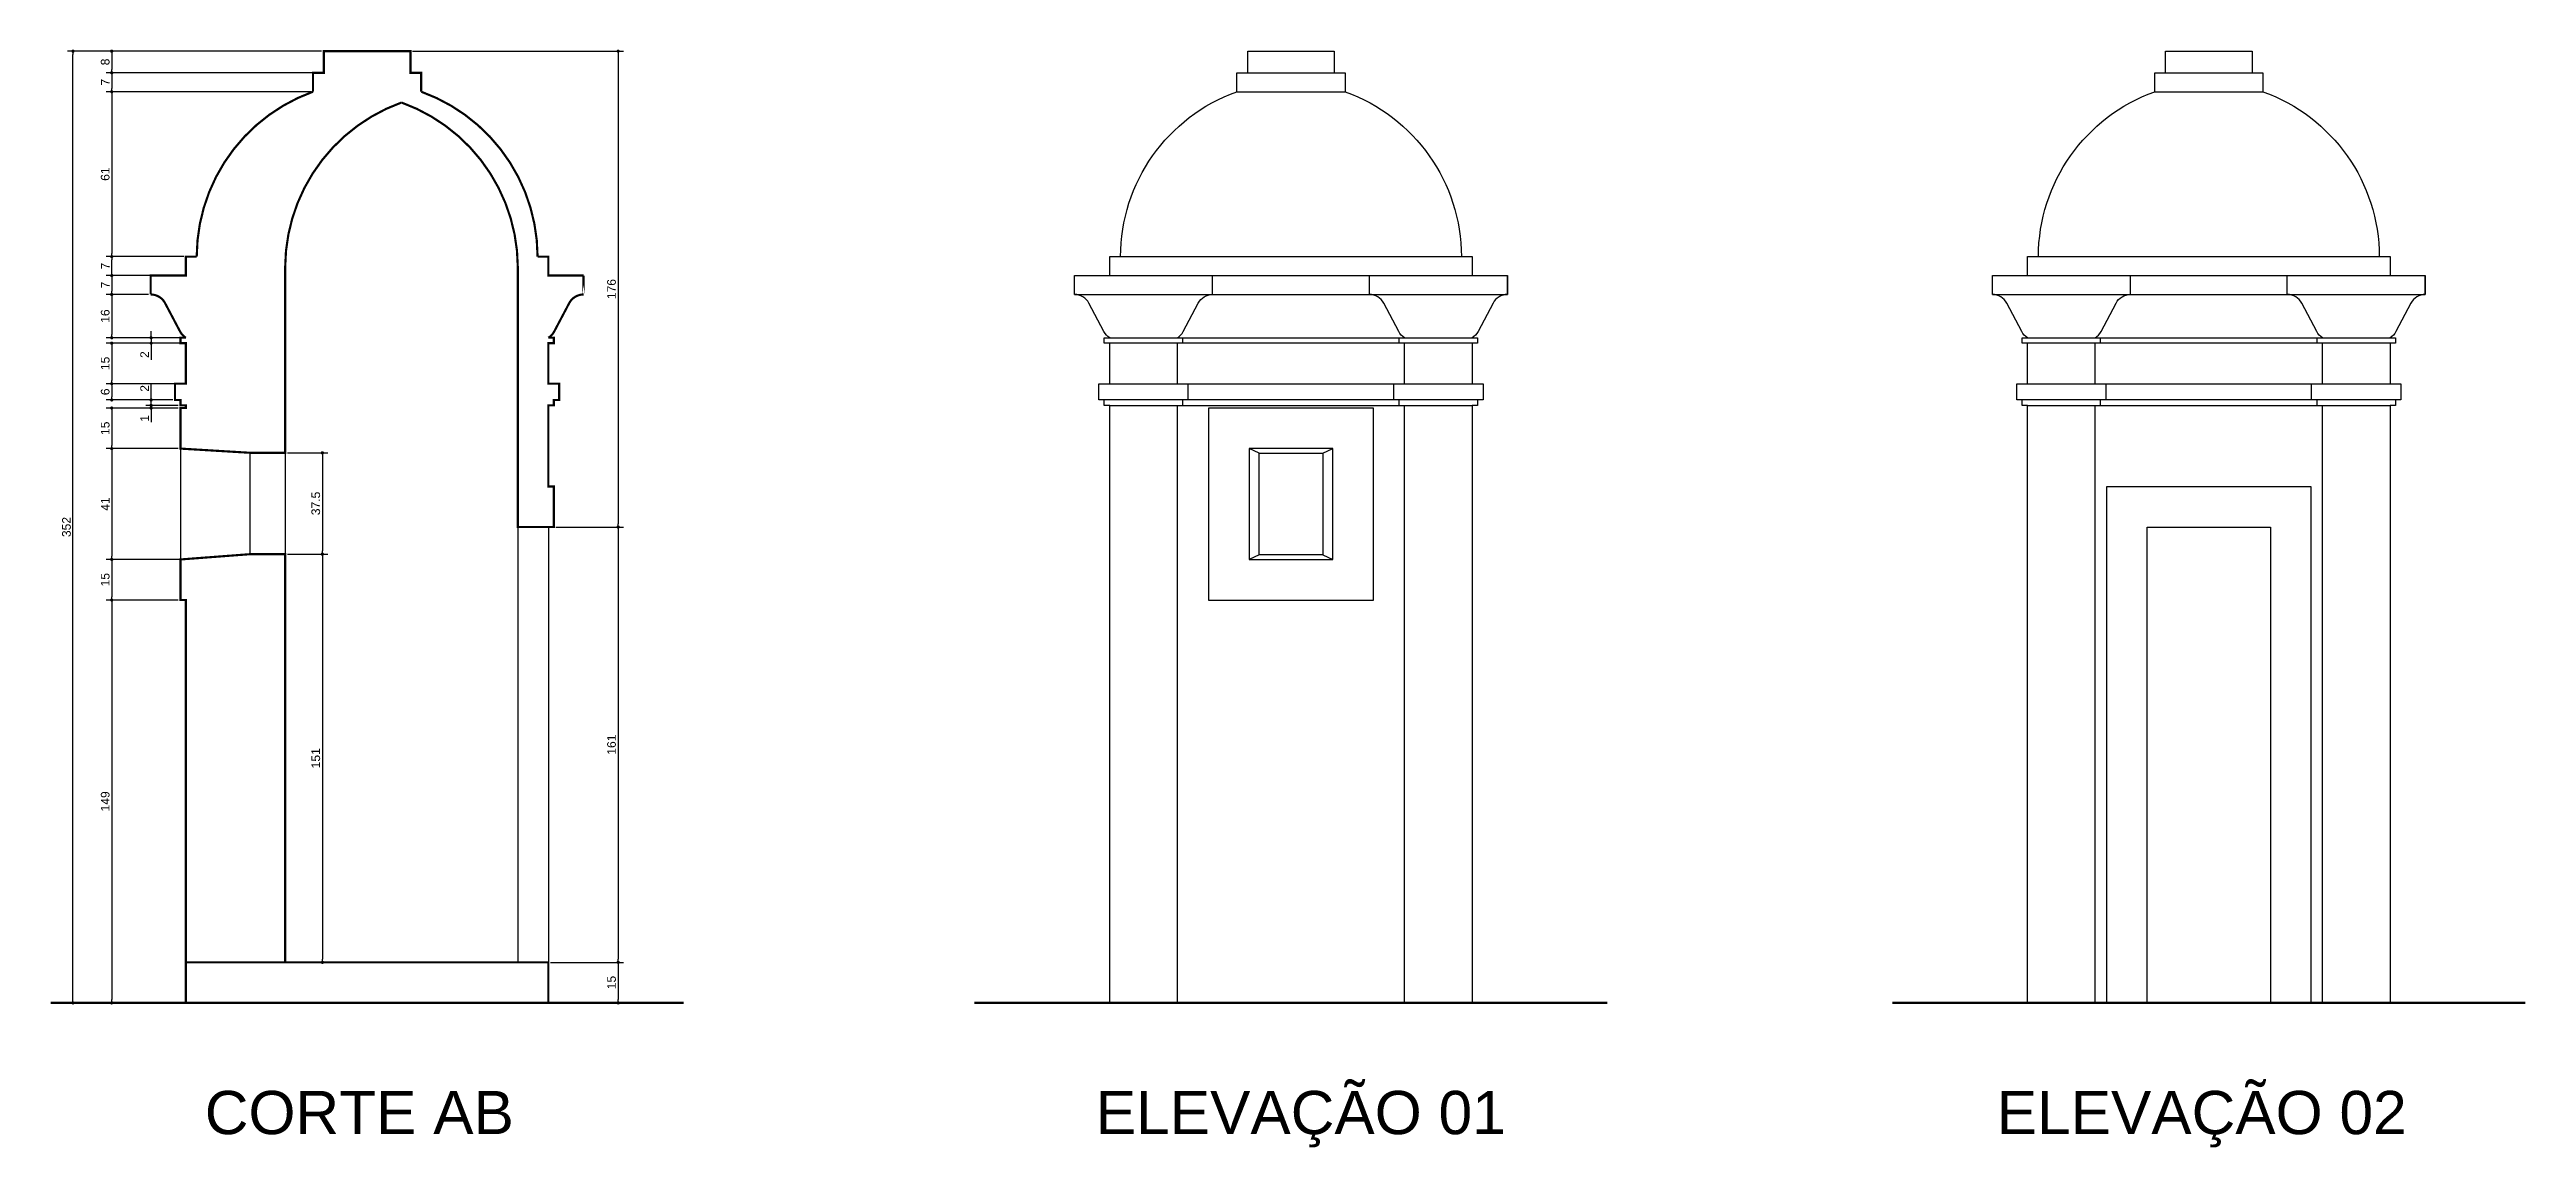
# Model space of a CAD drawing. Extents: x 1364 to 13318, y -13728 to -5941.
# Drawn here: x 9716 to 12005, y -13728 to -12713 of the extents above; entities that cross this region are included whole.
import ezdxf
from ezdxf.enums import TextEntityAlignment as Align

# ---------------------------------------------------------------- set-up
doc = ezdxf.new("R2010")
doc.units = 0
doc.header["$PDMODE"] = 35
doc.layers.get('0').update_dxf_attribs({"linetype": 'CONTINUOUS'})
doc.layers.get('DEFPOINTS').update_dxf_attribs({"linetype": 'CONTINUOUS'})
for name, color, linetype in [('COTA', 7, 'CONTINUOUS'), ('PAREDE', 7, 'CONTINUOUS'), ('PAREDE_FINA', 7, 'CONTINUOUS')]:
    doc.layers.add(name, color=color, linetype=linetype)
doc.styles.add('TEXTO', font='ARIAL.TTF')
doc.dimstyles.new('COTA', dxfattribs={"dimtxt": 8, "dimasz": 3, "dimexe": 5, "dimexo": 2, "dimgap": 2, "dimtad": 1, "dimdec": 1, "dimdsep": 46, "dimtxsty": 'TEXTO', "dimblk1": 'DOT', "dimblk2": 'DOT', "dimsah": 1, "dimcen": 0, "dimclrd": 256, "dimclre": 256, "dimclrt": 256, "dimadec": 0, "dimazin": 0, "dimtfac": 1, "dimtdec": 4, "dimtmove": 0, "dimatfit": 3, "dimldrblk": 'DOT', "dimfxl": 1, "dimtolj": 1, "dimtzin": 0, "dimarcsym": 0})

msp = doc.modelspace()

# ---------------------------------------------------------------- texts
at = {"layer": 'PAREDE_FINA', "style": 'TEXTO'}
for s, p in [('ELEVAÇÃO 01', (10872.43, -13715.97)), ('ELEVAÇÃO 02', (11704.97, -13715.97)), ('CORTE AB', (10002.43, -13715.97))]:
    msp.add_text(s, height=40, dxfattribs=at).set_placement(p, align=Align.CENTER)

# ---------------------------------------------------------------- blocks, each defined once
blk = doc.blocks.new('_DOT')
at = {"color": 0, "linetype": 'ByBlock'}
blk.add_line((-0.5, 0), (-1, 0), dxfattribs=at)
at = {"color": 0, "linetype": 'ByBlock', "const_width": 0.5}
blk.add_lwpolyline([(-0.25, 0, 1), (0.25, 0, 1)], format="xyb", close=True, dxfattribs=at)
blk = doc.blocks.new('*D85')
at = {"layer": 'COTA', "lineweight": -2}
for p, q in [((9967.6, -12714.6), (9768.6, -12714.6)), ((9773.6, -12717.6), (9773.6, -12731.6)), ((9967.6, -12734.6), (9768.6, -12734.6))]:
    blk.add_line(p, q, dxfattribs=at)
at = {"layer": 'DEFPOINTS', "color": 0}
for p in [(9969.6, -12714.6), (9773.6, -12734.6), (9969.6, -12734.6)]:
    blk.add_point(p, dxfattribs=at)
at = {"layer": 'COTA', "lineweight": -2, "xscale": 3, "yscale": 3, "zscale": 3}
for p, rotation in [((9773.6, -12714.6), 90), ((9773.6, -12734.6), 270)]:
    blk.add_blockref('_DOT', p, dxfattribs=dict(at, rotation=rotation))
at = {"layer": 'COTA', "insert": (9767.6, -12724.6), "char_height": 8, "attachment_point": 5, "rotation": 90, "style": 'TEXTO'}
blk.add_mtext('\\A1;8', dxfattribs=at)
blk = doc.blocks.new('*D86')
at = {"layer": 'COTA', "lineweight": -2}
for p, q in [((9957.6, -12734.6), (9768.6, -12734.6)), ((9773.6, -12737.6), (9773.6, -12749.1)), ((9957.6, -12752.1), (9768.6, -12752.1))]:
    blk.add_line(p, q, dxfattribs=at)
at = {"layer": 'DEFPOINTS', "color": 0}
for p in [(9959.6, -12734.6), (9773.6, -12752.1), (9959.6, -12752.1)]:
    blk.add_point(p, dxfattribs=at)
at = {"layer": 'COTA', "lineweight": -2, "xscale": 3, "yscale": 3, "zscale": 3}
for p, rotation in [((9773.6, -12734.6), 90), ((9773.6, -12752.1), 270)]:
    blk.add_blockref('_DOT', p, dxfattribs=dict(at, rotation=rotation))
at = {"layer": 'COTA', "insert": (9767.6, -12743.3), "char_height": 8, "attachment_point": 5, "rotation": 90, "style": 'TEXTO'}
blk.add_mtext('\\A1;7', dxfattribs=at)
blk = doc.blocks.new('*D87')
at = {"layer": 'COTA', "lineweight": -2}
for p, q in [((9957.6, -12752.1), (9768.6, -12752.1)), ((9773.6, -12755.1), (9773.6, -12901.6)), ((9840.1, -12904.6), (9768.6, -12904.6))]:
    blk.add_line(p, q, dxfattribs=at)
at = {"layer": 'DEFPOINTS', "color": 0}
for p in [(9959.6, -12752.1), (9773.6, -12904.6), (9842.1, -12904.6)]:
    blk.add_point(p, dxfattribs=at)
at = {"layer": 'COTA', "lineweight": -2, "xscale": 3, "yscale": 3, "zscale": 3}
for p, rotation in [((9773.6, -12752.1), 90), ((9773.6, -12904.6), 270)]:
    blk.add_blockref('_DOT', p, dxfattribs=dict(at, rotation=rotation))
at = {"layer": 'COTA', "insert": (9767.6, -12828.3), "char_height": 8, "attachment_point": 5, "rotation": 90, "style": 'TEXTO'}
blk.add_mtext('\\A1;61', dxfattribs=at)
blk = doc.blocks.new('*D88')
at = {"layer": 'COTA', "lineweight": -2}
for p, q in [((9838.1, -12904.6), (9768.6, -12904.6)), ((9773.6, -12919.1), (9773.6, -12907.6)), ((9840.1, -12922.1), (9768.6, -12922.1))]:
    blk.add_line(p, q, dxfattribs=at)
at = {"layer": 'DEFPOINTS', "color": 0}
for p in [(9773.6, -12904.6), (9840.1, -12904.6), (9842.1, -12922.1)]:
    blk.add_point(p, dxfattribs=at)
at = {"layer": 'COTA', "lineweight": -2, "xscale": 3, "yscale": 3, "zscale": 3}
for p, rotation in [((9773.6, -12904.6), 90), ((9773.6, -12922.1), 270)]:
    blk.add_blockref('_DOT', p, dxfattribs=dict(at, rotation=rotation))
at = {"layer": 'COTA', "insert": (9767.6, -12913.3), "char_height": 8, "attachment_point": 5, "rotation": 90, "style": 'TEXTO'}
blk.add_mtext('\\A1;7', dxfattribs=at)
blk = doc.blocks.new('*D89')
at = {"layer": 'COTA', "lineweight": -2}
for p, q in [((9807.6, -12922.1), (9768.6, -12922.1)), ((9773.6, -12925.1), (9773.6, -12936.6)), ((9807.6, -12939.6), (9768.6, -12939.6))]:
    blk.add_line(p, q, dxfattribs=at)
at = {"layer": 'DEFPOINTS', "color": 0}
for p in [(9809.6, -12922.1), (9773.6, -12939.6), (9809.6, -12939.6)]:
    blk.add_point(p, dxfattribs=at)
at = {"layer": 'COTA', "lineweight": -2, "xscale": 3, "yscale": 3, "zscale": 3}
for p, rotation in [((9773.6, -12922.1), 90), ((9773.6, -12939.6), 270)]:
    blk.add_blockref('_DOT', p, dxfattribs=dict(at, rotation=rotation))
at = {"layer": 'COTA', "insert": (9767.6, -12930.8), "char_height": 8, "attachment_point": 5, "rotation": 90, "style": 'TEXTO'}
blk.add_mtext('\\A1;7', dxfattribs=at)
blk = doc.blocks.new('*D90')
at = {"layer": 'COTA', "lineweight": -2}
for p, q in [((9807.6, -12939.6), (9768.6, -12939.6)), ((9773.6, -12942.6), (9773.6, -12976.6)), ((9840.1, -12979.6), (9768.6, -12979.6))]:
    blk.add_line(p, q, dxfattribs=at)
at = {"layer": 'DEFPOINTS', "color": 0}
for p in [(9809.6, -12939.6), (9773.6, -12979.6), (9842.1, -12979.6)]:
    blk.add_point(p, dxfattribs=at)
at = {"layer": 'COTA', "lineweight": -2, "xscale": 3, "yscale": 3, "zscale": 3}
for p, rotation in [((9773.6, -12939.6), 90), ((9773.6, -12979.6), 270)]:
    blk.add_blockref('_DOT', p, dxfattribs=dict(at, rotation=rotation))
at = {"layer": 'COTA', "insert": (9767.6, -12959.6), "char_height": 8, "attachment_point": 5, "rotation": 90, "style": 'TEXTO'}
blk.add_mtext('\\A1;16', dxfattribs=at)
blk = doc.blocks.new('*D91')
at = {"layer": 'COTA', "lineweight": -2}
for p, q in [((9840.1, -12984.6), (9768.6, -12984.6)), ((9773.6, -12987.6), (9773.6, -13019.1)), ((9840.1, -13022.1), (9768.6, -13022.1))]:
    blk.add_line(p, q, dxfattribs=at)
at = {"layer": 'DEFPOINTS', "color": 0}
for p in [(9842.1, -12984.6), (9773.6, -13022.1), (9842.1, -13022.1)]:
    blk.add_point(p, dxfattribs=at)
at = {"layer": 'COTA', "lineweight": -2, "xscale": 3, "yscale": 3, "zscale": 3}
for p, rotation in [((9773.6, -12984.6), 90), ((9773.6, -13022.1), 270)]:
    blk.add_blockref('_DOT', p, dxfattribs=dict(at, rotation=rotation))
at = {"layer": 'COTA', "insert": (9767.6, -13003.3), "char_height": 8, "attachment_point": 5, "rotation": 90, "style": 'TEXTO'}
blk.add_mtext('\\A1;15', dxfattribs=at)
blk = doc.blocks.new('*D92')
at = {"layer": 'COTA', "lineweight": -2}
for p, q in [((9830.1, -13022.1), (9768.6, -13022.1)), ((9830.1, -13037.1), (9768.6, -13037.1)), ((9773.6, -13025.1), (9773.6, -13034.1))]:
    blk.add_line(p, q, dxfattribs=at)
at = {"layer": 'DEFPOINTS', "color": 0}
for p in [(9832.1, -13022.1), (9773.6, -13037.1), (9832.1, -13037.1)]:
    blk.add_point(p, dxfattribs=at)
at = {"layer": 'COTA', "lineweight": -2, "xscale": 3, "yscale": 3, "zscale": 3}
for p, rotation in [((9773.6, -13022.1), 90), ((9773.6, -13037.1), 270)]:
    blk.add_blockref('_DOT', p, dxfattribs=dict(at, rotation=rotation))
at = {"layer": 'COTA', "insert": (9767.6, -13029.6), "char_height": 8, "attachment_point": 5, "rotation": 90, "style": 'TEXTO'}
blk.add_mtext('\\A1;6', dxfattribs=at)
blk = doc.blocks.new('*D93')
at = {"layer": 'COTA', "lineweight": -2}
for p, q in [((9835.1, -13044.6), (9768.6, -13044.6)), ((9773.6, -13047.6), (9773.6, -13079.1)), ((9835.1, -13082.1), (9768.6, -13082.1))]:
    blk.add_line(p, q, dxfattribs=at)
at = {"layer": 'DEFPOINTS', "color": 0}
for p in [(9837.1, -13044.6), (9773.6, -13082.1), (9837.1, -13082.1)]:
    blk.add_point(p, dxfattribs=at)
at = {"layer": 'COTA', "lineweight": -2, "xscale": 3, "yscale": 3, "zscale": 3}
for p, rotation in [((9773.6, -13044.6), 90), ((9773.6, -13082.1), 270)]:
    blk.add_blockref('_DOT', p, dxfattribs=dict(at, rotation=rotation))
at = {"layer": 'COTA', "insert": (9767.6, -13063.3), "char_height": 8, "attachment_point": 5, "rotation": 90, "style": 'TEXTO'}
blk.add_mtext('\\A1;15', dxfattribs=at)
blk = doc.blocks.new('*D94')
at = {"layer": 'COTA', "lineweight": -2}
for p, q in [((9810, -12976.6), (9810, -12973.6)), ((9835.1, -12979.6), (9805, -12979.6)), ((9835.1, -12984.6), (9805, -12984.6)), ((9810, -12979.6), (9810, -12984.6)), ((9810, -12987.6), (9810, -12999.9))]:
    blk.add_line(p, q, dxfattribs=at)
at = {"layer": 'DEFPOINTS', "color": 0}
for p in [(9810, -12984.6), (9837.1, -12979.6), (9837.1, -12984.6)]:
    blk.add_point(p, dxfattribs=at)
at = {"layer": 'COTA', "lineweight": -2, "xscale": 3, "yscale": 3, "zscale": 3}
for p, rotation in [((9810, -12979.6), 270), ((9810, -12984.6), 90)]:
    blk.add_blockref('_DOT', p, dxfattribs=dict(at, rotation=rotation))
at = {"layer": 'COTA', "insert": (9804, -12995.2), "char_height": 8, "attachment_point": 5, "rotation": 90, "style": 'TEXTO'}
blk.add_mtext('\\A1;2', dxfattribs=at)
blk = doc.blocks.new('*D95')
at = {"layer": 'COTA', "lineweight": -2}
for p, q in [((9835.1, -13082.1), (9768.6, -13082.1)), ((9773.6, -13085.1), (9773.6, -13181.6)), ((9840.1, -13184.6), (9768.6, -13184.6))]:
    blk.add_line(p, q, dxfattribs=at)
at = {"layer": 'DEFPOINTS', "color": 0}
for p in [(9837.1, -13082.1), (9773.6, -13184.6), (9842.1, -13184.6)]:
    blk.add_point(p, dxfattribs=at)
at = {"layer": 'COTA', "lineweight": -2, "xscale": 3, "yscale": 3, "zscale": 3}
for p, rotation in [((9773.6, -13082.1), 90), ((9773.6, -13184.6), 270)]:
    blk.add_blockref('_DOT', p, dxfattribs=dict(at, rotation=rotation))
at = {"layer": 'COTA', "insert": (9767.6, -13133.3), "char_height": 8, "attachment_point": 5, "rotation": 90, "style": 'TEXTO'}
blk.add_mtext('\\A1;41', dxfattribs=at)
blk = doc.blocks.new('*D96')
at = {"layer": 'COTA', "lineweight": -2}
for p, q in [((9835.1, -13222.1), (9768.6, -13222.1)), ((9773.6, -13225.1), (9773.6, -13591.6)), ((9840.1, -13594.6), (9768.6, -13594.6))]:
    blk.add_line(p, q, dxfattribs=at)
at = {"layer": 'DEFPOINTS', "color": 0}
for p in [(9837.1, -13222.1), (9773.6, -13594.6), (9842.1, -13594.6)]:
    blk.add_point(p, dxfattribs=at)
at = {"layer": 'COTA', "lineweight": -2, "xscale": 3, "yscale": 3, "zscale": 3}
for p, rotation in [((9773.6, -13222.1), 90), ((9773.6, -13594.6), 270)]:
    blk.add_blockref('_DOT', p, dxfattribs=dict(at, rotation=rotation))
at = {"layer": 'COTA', "insert": (9767.6, -13408.3), "char_height": 8, "attachment_point": 5, "rotation": 90, "style": 'TEXTO'}
blk.add_mtext('\\A1;149', dxfattribs=at)
blk = doc.blocks.new('*D97')
at = {"layer": 'COTA', "lineweight": -2}
for p, q in [((9967.6, -12714.6), (9732.8, -12714.6)), ((9737.8, -13591.6), (9737.8, -12717.6)), ((9840.1, -13594.6), (9732.8, -13594.6))]:
    blk.add_line(p, q, dxfattribs=at)
at = {"layer": 'DEFPOINTS', "color": 0}
for p in [(9737.8, -12714.6), (9969.6, -12714.6), (9842.1, -13594.6)]:
    blk.add_point(p, dxfattribs=at)
at = {"layer": 'COTA', "lineweight": -2, "xscale": 3, "yscale": 3, "zscale": 3}
for p, rotation in [((9737.8, -12714.6), 90), ((9737.8, -13594.6), 270)]:
    blk.add_blockref('_DOT', p, dxfattribs=dict(at, rotation=rotation))
at = {"layer": 'COTA', "insert": (9731.8, -13154.6), "char_height": 8, "attachment_point": 5, "rotation": 90, "style": 'TEXTO'}
blk.add_mtext('\\A1;352', dxfattribs=at)
blk = doc.blocks.new('*D98')
at = {"layer": 'COTA', "lineweight": -2}
for p, q in [((10051.6, -12714.6), (10246.6, -12714.6)), ((10241.6, -12717.6), (10241.6, -13151.6)), ((10184.1, -13154.6), (10246.6, -13154.6))]:
    blk.add_line(p, q, dxfattribs=at)
at = {"layer": 'DEFPOINTS', "color": 0}
for p in [(10049.6, -12714.6), (10182.1, -13154.6), (10241.6, -13154.6)]:
    blk.add_point(p, dxfattribs=at)
at = {"layer": 'COTA', "lineweight": -2, "xscale": 3, "yscale": 3, "zscale": 3}
for p, rotation in [((10241.6, -12714.6), 90), ((10241.6, -13154.6), 270)]:
    blk.add_blockref('_DOT', p, dxfattribs=dict(at, rotation=rotation))
at = {"layer": 'COTA', "insert": (10235.5, -12934.6), "char_height": 8, "attachment_point": 5, "rotation": 90, "style": 'TEXTO'}
blk.add_mtext('\\A1;176', dxfattribs=at)
blk = doc.blocks.new('*D99')
at = {"layer": 'COTA', "lineweight": -2}
for p, q in [((10184.1, -13154.6), (10246.6, -13154.6)), ((10241.6, -13157.6), (10241.6, -13554.1)), ((10179.1, -13557.1), (10246.6, -13557.1))]:
    blk.add_line(p, q, dxfattribs=at)
at = {"layer": 'DEFPOINTS', "color": 0}
for p in [(10182.1, -13154.6), (10177.1, -13557.1), (10241.6, -13557.1)]:
    blk.add_point(p, dxfattribs=at)
at = {"layer": 'COTA', "lineweight": -2, "xscale": 3, "yscale": 3, "zscale": 3}
for p, rotation in [((10241.6, -13154.6), 90), ((10241.6, -13557.1), 270)]:
    blk.add_blockref('_DOT', p, dxfattribs=dict(at, rotation=rotation))
at = {"layer": 'COTA', "insert": (10235.5, -13355.8), "char_height": 8, "attachment_point": 5, "rotation": 90, "style": 'TEXTO'}
blk.add_mtext('\\A1;161', dxfattribs=at)
blk = doc.blocks.new('*D100')
at = {"layer": 'COTA', "lineweight": -2}
for p, q in [((10179.1, -13557.1), (10246.6, -13557.1)), ((10241.6, -13560.1), (10241.6, -13591.6)), ((10179.1, -13594.6), (10246.6, -13594.6))]:
    blk.add_line(p, q, dxfattribs=at)
at = {"layer": 'DEFPOINTS', "color": 0}
for p in [(10177.1, -13557.1), (10177.1, -13594.6), (10241.6, -13594.6)]:
    blk.add_point(p, dxfattribs=at)
at = {"layer": 'COTA', "lineweight": -2, "xscale": 3, "yscale": 3, "zscale": 3}
for p, rotation in [((10241.6, -13557.1), 90), ((10241.6, -13594.6), 270)]:
    blk.add_blockref('_DOT', p, dxfattribs=dict(at, rotation=rotation))
at = {"layer": 'COTA', "insert": (10235.5, -13575.8), "char_height": 8, "attachment_point": 5, "rotation": 90, "style": 'TEXTO'}
blk.add_mtext('\\A1;15', dxfattribs=at)
blk = doc.blocks.new('*D101')
at = {"layer": 'COTA', "lineweight": -2}
for p, q in [((9935.9, -13086), (9973.3, -13086)), ((9968.3, -13089), (9968.3, -13176.7)), ((9935.9, -13179.7), (9973.3, -13179.7))]:
    blk.add_line(p, q, dxfattribs=at)
at = {"layer": 'DEFPOINTS', "color": 0}
for p in [(9933.9, -13086), (9933.9, -13179.7), (9968.3, -13179.7)]:
    blk.add_point(p, dxfattribs=at)
at = {"layer": 'COTA', "lineweight": -2, "xscale": 3, "yscale": 3, "zscale": 3}
for p, rotation in [((9968.3, -13086), 90), ((9968.3, -13179.7), 270)]:
    blk.add_blockref('_DOT', p, dxfattribs=dict(at, rotation=rotation))
at = {"layer": 'COTA', "insert": (9962.2, -13132.8), "char_height": 8, "attachment_point": 5, "rotation": 90, "style": 'TEXTO'}
blk.add_mtext('\\A1;37.5', dxfattribs=at)
blk = doc.blocks.new('*D102')
at = {"layer": 'COTA', "lineweight": -2}
for p, q in [((9935.9, -13179.7), (9973.3, -13179.7)), ((9968.3, -13182.7), (9968.3, -13554.1)), ((9935.9, -13557.1), (9973.3, -13557.1))]:
    blk.add_line(p, q, dxfattribs=at)
at = {"layer": 'DEFPOINTS', "color": 0}
for p in [(9933.9, -13179.7), (9933.9, -13557.1), (9968.3, -13557.1)]:
    blk.add_point(p, dxfattribs=at)
at = {"layer": 'COTA', "lineweight": -2, "xscale": 3, "yscale": 3, "zscale": 3}
for p, rotation in [((9968.3, -13179.7), 90), ((9968.3, -13557.1), 270)]:
    blk.add_blockref('_DOT', p, dxfattribs=dict(at, rotation=rotation))
at = {"layer": 'COTA', "insert": (9962.2, -13368.4), "char_height": 8, "attachment_point": 5, "rotation": 90, "style": 'TEXTO'}
blk.add_mtext('\\A1;151', dxfattribs=at)
blk = doc.blocks.new('*D103')
at = {"layer": 'COTA', "lineweight": -2}
for p, q in [((9810, -13034.1), (9810, -13021.8)), ((9830.1, -13037.1), (9805, -13037.1)), ((9835.1, -13042.1), (9805, -13042.1)), ((9810, -13042.1), (9810, -13037.1)), ((9810, -13045.1), (9810, -13048.1))]:
    blk.add_line(p, q, dxfattribs=at)
at = {"layer": 'DEFPOINTS', "color": 0}
for p in [(9810, -13037.1), (9832.1, -13037.1), (9837.1, -13042.1)]:
    blk.add_point(p, dxfattribs=at)
at = {"layer": 'COTA', "lineweight": -2, "xscale": 3, "yscale": 3, "zscale": 3}
for p, rotation in [((9810, -13037.1), 270), ((9810, -13042.1), 90)]:
    blk.add_blockref('_DOT', p, dxfattribs=dict(at, rotation=rotation))
at = {"layer": 'COTA', "insert": (9804, -13026.4), "char_height": 8, "attachment_point": 5, "rotation": 90, "style": 'TEXTO'}
blk.add_mtext('\\A1;2', dxfattribs=at)
blk = doc.blocks.new('*D104')
at = {"layer": 'COTA', "lineweight": -2}
for p, q in [((9835.1, -13042.1), (9805, -13042.1)), ((9835.1, -13044.6), (9805, -13044.6)), ((9810, -13039.1), (9810, -13036.1)), ((9810, -13042.1), (9810, -13044.6)), ((9810, -13047.6), (9810, -13057.5))]:
    blk.add_line(p, q, dxfattribs=at)
at = {"layer": 'DEFPOINTS', "color": 0}
for p in [(9810, -13044.6), (9837.1, -13042.1), (9837.1, -13044.6)]:
    blk.add_point(p, dxfattribs=at)
at = {"layer": 'COTA', "lineweight": -2, "xscale": 3, "yscale": 3, "zscale": 3}
for p, rotation in [((9810, -13042.1), 270), ((9810, -13044.6), 90)]:
    blk.add_blockref('_DOT', p, dxfattribs=dict(at, rotation=rotation))
at = {"layer": 'COTA', "insert": (9804, -13054.1), "char_height": 8, "attachment_point": 5, "rotation": 90, "style": 'TEXTO'}
blk.add_mtext('\\A1;1', dxfattribs=at)
blk = doc.blocks.new('*D105')
at = {"layer": 'COTA', "lineweight": -2}
for p, q in [((9835.1, -13184.6), (9768.6, -13184.6)), ((9773.6, -13187.6), (9773.6, -13219.1)), ((9835.1, -13222.1), (9768.6, -13222.1))]:
    blk.add_line(p, q, dxfattribs=at)
at = {"layer": 'DEFPOINTS', "color": 0}
for p in [(9837.1, -13184.6), (9773.6, -13222.1), (9837.1, -13222.1)]:
    blk.add_point(p, dxfattribs=at)
at = {"layer": 'COTA', "lineweight": -2, "xscale": 3, "yscale": 3, "zscale": 3}
for p, rotation in [((9773.6, -13184.6), 90), ((9773.6, -13222.1), 270)]:
    blk.add_blockref('_DOT', p, dxfattribs=dict(at, rotation=rotation))
at = {"layer": 'COTA', "insert": (9767.6, -13203.3), "char_height": 8, "attachment_point": 5, "rotation": 90, "style": 'TEXTO'}
blk.add_mtext('\\A1;15', dxfattribs=at)

# ---------------------------------------------------------------- dimensions: what is measured, and where the dimension line sits
at = {"layer": 'COTA'}
for base, p1, p2, picture, middle in [((9737.84, -12714.59), (9842.13, -13594.59), (9969.63, -12714.59), '*D97', (9731.76, -13154.59)), ((9773.64, -12734.59), (9969.63, -12714.59), (9969.63, -12734.59), '*D85', (9767.56, -12724.59)), ((10241.55, -13154.59), (10049.63, -12714.59), (10182.13, -13154.59), '*D98', (10235.47, -12934.59)), ((9773.64, -12752.09), (9959.63, -12734.59), (9959.63, -12752.09), '*D86', (9767.64, -12743.34)), ((9773.64, -12904.59), (9959.63, -12752.09), (9842.13, -12904.59), '*D87', (9767.56, -12828.34)), ((9773.64, -12904.59), (9842.13, -12922.09), (9840.13, -12904.59), '*D88', (9767.64, -12913.34)), ((9773.64, -12939.59), (9809.63, -12922.09), (9809.63, -12939.59), '*D89', (9767.64, -12930.84)), ((9773.64, -12979.59), (9809.63, -12939.59), (9842.13, -12979.59), '*D90', (9767.56, -12959.59)), ((9810.02, -12984.59), (9837.13, -12979.59), (9837.13, -12984.59), '*D94', (9804, -12995.24)), ((9773.64, -13022.09), (9842.13, -12984.59), (9842.13, -13022.09), '*D91', (9767.56, -13003.34)), ((9773.64, -13037.09), (9832.13, -13022.09), (9832.13, -13037.09), '*D92', (9767.56, -13029.59)), ((9810.02, -13037.09), (9837.13, -13042.09), (9832.13, -13037.09), '*D103', (9804, -13026.44)), ((9773.64, -13082.09), (9837.13, -13044.59), (9837.13, -13082.09), '*D93', (9767.56, -13063.34)), ((9810.02, -13044.59), (9837.13, -13042.09), (9837.13, -13044.59), '*D104', (9804, -13054.06)), ((9773.64, -13184.59), (9837.13, -13082.09), (9842.13, -13184.59), '*D95', (9767.63, -13133.34)), ((9968.32, -13179.71), (9933.88, -13085.96), (9933.88, -13179.71), '*D101', (9962.23, -13132.84)), ((10241.55, -13557.09), (10182.13, -13154.59), (10177.13, -13557.09), '*D99', (10235.47, -13355.84)), ((9773.64, -13222.09), (9837.13, -13184.59), (9837.13, -13222.09), '*D105', (9767.56, -13203.34)), ((9968.32, -13557.09), (9933.88, -13179.71), (9933.88, -13557.09), '*D102', (9962.24, -13368.4)), ((9773.64, -13594.59), (9837.13, -13222.09), (9842.13, -13594.59), '*D96', (9767.56, -13408.34)), ((10241.55, -13594.59), (10177.13, -13557.09), (10177.13, -13594.59), '*D100', (10235.47, -13575.84))]:
    dim = msp.add_linear_dim(base=base, p1=p1, p2=p2, angle=90, dimstyle='COTA', override={"dimlfac": 0.4}, dxfattribs=at)
    dim.commit()
    dim.dimension.update_dxf_attribs({"geometry": picture, "text_midpoint": middle})

# ---------------------------------------------------------------- linework, layer by layer
at = {"layer": 'PAREDE', "const_width": 2}
msp.add_lwpolyline([(10209.63, -12939.59), (10209.63, -12922.09), (10209.63, -12939.59, 0.2780557), (10196.37, -12947.58), (10182.5, -12973.84, -0.1333619), (10177.13, -12979.59), (10182.13, -12979.59), (10182.13, -12984.59), (10177.13, -12984.59), (10177.13, -13022.09), (10187.13, -13022.09), (10187.13, -13037.09), (10182.13, -13037.09), (10182.13, -13042.09), (10177.13, -13042.09), (10177.13, -13117.09), (10182.13, -13117.09), (10182.13, -13154.59), (10148.88, -13154.59), (10148.88, -12914.59, 0.3156473), (10041.38, -12762.09, 0.3156473), (9933.88, -12914.59), (9933.88, -13085.96), (9901.38, -13085.96), (9837.13, -13082.09), (9837.13, -13044.59), (9842.13, -13044.59), (9842.13, -13042.09), (9837.13, -13042.09), (9837.13, -13037.09), (9832.13, -13037.09), (9832.13, -13022.09), (9842.13, -13022.09), (9842.13, -12984.59), (9837.13, -12984.59), (9837.13, -12979.59), (9842.13, -12979.59, -0.1333619), (9836.77, -12973.84), (9822.9, -12947.58, 0.2780557), (9809.63, -12939.59), (9809.63, -12922.09), (9842.13, -12922.09), (9842.13, -12904.59), (9852.13, -12904.59, -0.3156473), (9959.63, -12752.09), (9959.63, -12734.59), (9969.63, -12734.59), (9969.63, -12714.59), (10049.63, -12714.59), (10049.63, -12734.59), (10059.63, -12734.59), (10059.63, -12752.09, -0.3156473), (10167.13, -12904.59), (10177.13, -12904.59), (10177.13, -12922.09), (10209.63, -12922.09)], format="xyb", dxfattribs=at)
for points in [[(9842.13, -13594.59), (9842.13, -13222.09), (9837.13, -13222.09), (9837.13, -13184.59), (9901.38, -13179.71), (9933.88, -13179.71), (9933.88, -13557.09)], [(9842.13, -13557.09), (10177.13, -13557.09), (10177.13, -13594.59)], [(10302.13, -13594.59), (9717.13, -13594.59)], [(11155.84, -13594.59), (10570.84, -13594.59)], [(12004.07, -13594.59), (11419.07, -13594.59)]]:
    msp.add_lwpolyline(points, dxfattribs=at)
at = {"layer": 'PAREDE_FINA'}
for points in [[(10695.84, -13594.59), (10695.84, -13042.09), (10690.84, -13042.09), (10690.84, -13037.09), (10685.84, -13037.09), (10685.84, -13022.09), (10695.84, -13022.09), (10695.84, -12984.59), (10690.84, -12984.59), (10690.84, -12979.59), (10695.84, -12979.59, -0.1333619), (10690.48, -12973.84), (10676.61, -12947.58, 0.2780557), (10663.34, -12939.59), (10663.34, -12922.09), (10695.84, -12922.09), (10695.84, -12904.59), (10705.84, -12904.59, -0.3156473), (10813.34, -12752.09), (10813.34, -12734.59), (10823.34, -12734.59), (10823.34, -12714.59), (10903.34, -12714.59), (10903.34, -12734.59), (10913.34, -12734.59), (10913.34, -12752.09, -0.3156473), (11020.84, -12904.59), (11030.84, -12904.59), (11030.84, -12922.09), (11063.34, -12922.09)], [(11544.07, -13594.59), (11544.07, -13042.09), (11539.07, -13042.09), (11539.07, -13037.09), (11534.07, -13037.09), (11534.07, -13022.09), (11544.07, -13022.09), (11544.07, -12984.59), (11539.07, -12984.59), (11539.07, -12979.59), (11544.07, -12979.59, -0.1333619), (11538.71, -12973.84), (11524.84, -12947.58, 0.2780557), (11511.57, -12939.59), (11511.57, -12922.09), (11544.07, -12922.09), (11544.07, -12904.59), (11554.07, -12904.59, -0.3156473), (11661.57, -12752.09), (11661.57, -12734.59), (11671.57, -12734.59), (11671.57, -12714.59), (11751.57, -12714.59), (11751.57, -12734.59), (11761.57, -12734.59), (11761.57, -12752.09, -0.3156473), (11869.07, -12904.59), (11879.07, -12904.59), (11879.07, -12922.09), (11911.57, -12922.09)], [(10758.34, -12979.59, 0.1333619), (10763.71, -12973.84), (10777.58, -12947.58, -0.2780557), (10790.84, -12939.59), (10790.84, -12922.09)], [(10968.34, -12979.59, -0.1333619), (10962.98, -12973.84), (10949.11, -12947.58, 0.2780557), (10935.84, -12939.59), (10935.84, -12922.09)], [(11063.34, -12939.59), (11063.34, -12922.09), (11063.34, -12939.59, 0.2780557), (11050.08, -12947.58), (11036.21, -12973.84, -0.1333619), (11030.84, -12979.59), (11035.84, -12979.59), (11035.84, -12984.59), (11030.84, -12984.59), (11030.84, -13022.09), (11040.84, -13022.09), (11040.84, -13037.09), (11035.84, -13037.09), (11035.84, -13042.09), (11030.84, -13042.09), (11030.84, -13594.59)], [(11606.57, -12979.59, 0.1333619), (11611.94, -12973.84), (11625.81, -12947.58, -0.2780557), (11639.07, -12939.59), (11639.07, -12922.09)], [(11816.57, -12979.59, -0.1333619), (11811.21, -12973.84), (11797.34, -12947.58, 0.2780557), (11784.07, -12939.59), (11784.07, -12922.09)], [(11911.57, -12939.59), (11911.57, -12922.09), (11911.57, -12939.59, 0.2780557), (11898.31, -12947.58), (11884.44, -12973.84, -0.1333619), (11879.07, -12979.59), (11884.07, -12979.59), (11884.07, -12984.59), (11879.07, -12984.59), (11879.07, -13022.09), (11889.07, -13022.09), (11889.07, -13037.09), (11884.07, -13037.09), (11884.07, -13042.09), (11879.07, -13042.09), (11879.07, -13594.59)]]:
    msp.add_lwpolyline(points, format="xyb", dxfattribs=at)
for points in [[(10823.34, -12734.59), (10903.34, -12734.59)], [(11671.57, -12734.59), (11751.57, -12734.59)], [(10813.34, -12752.09), (10913.34, -12752.09)], [(11661.57, -12752.09), (11761.57, -12752.09)], [(10705.84, -12904.59), (11020.84, -12904.59)], [(11554.07, -12904.59), (11869.07, -12904.59)], [(10695.84, -12922.09), (11030.84, -12922.09)], [(11544.07, -12922.09), (11879.07, -12922.09)], [(10663.34, -12939.59), (11063.34, -12939.59)], [(11511.57, -12939.59), (11911.57, -12939.59)], [(10695.84, -12979.59), (11030.84, -12979.59)], [(11030.84, -12984.59), (10695.84, -12984.59)], [(10758.34, -13022.09), (10758.34, -12984.59)], [(10763.34, -12984.59), (10763.34, -12979.59)], [(10963.34, -12984.59), (10963.34, -12979.59)], [(10968.34, -13022.09), (10968.34, -12984.59)], [(11544.07, -12979.59), (11879.07, -12979.59)], [(11879.07, -12984.59), (11544.07, -12984.59)], [(11606.57, -13022.09), (11606.57, -12984.59)], [(11611.57, -12984.59), (11611.57, -12979.59)], [(11811.57, -12984.59), (11811.57, -12979.59)], [(11816.57, -13022.09), (11816.57, -12984.59)], [(10695.84, -13022.09), (11030.84, -13022.09)], [(10768.34, -13037.09), (10768.34, -13022.09)], [(10958.34, -13037.09), (10958.34, -13022.09)], [(11544.07, -13022.09), (11879.07, -13022.09)], [(11616.57, -13037.09), (11616.57, -13022.09)], [(11806.57, -13037.09), (11806.57, -13022.09)], [(11035.84, -13037.09), (10690.84, -13037.09)], [(10695.84, -13042.09), (11030.84, -13042.09)], [(10758.34, -13594.59), (10758.34, -13042.09)], [(10763.34, -13042.09), (10763.34, -13037.09)], [(10963.34, -13042.09), (10963.34, -13037.09)], [(10968.34, -13594.59), (10968.34, -13042.09)], [(11884.07, -13037.09), (11539.07, -13037.09)], [(11544.07, -13042.09), (11879.07, -13042.09)], [(11606.57, -13594.59), (11606.57, -13042.09)], [(11611.57, -13042.09), (11611.57, -13037.09)], [(11811.57, -13042.09), (11811.57, -13037.09)], [(11816.57, -13594.59), (11816.57, -13042.09)], [(9837.13, -13082.09), (9837.13, -13184.59)], [(9901.38, -13085.96), (9901.38, -13179.71)], [(9933.88, -13085.96), (9933.88, -13179.71)], [(10833.97, -13086.46), (10824.59, -13082.09)], [(10892.72, -13086.46), (10902.09, -13082.09)], [(11617.2, -13594.59), (11617.2, -13117.09), (11805.95, -13117.09), (11805.95, -13594.59)], [(10148.88, -13154.59), (10148.88, -13557.09)], [(10177.13, -13154.59), (10177.13, -13557.09)], [(11654.7, -13594.59), (11654.7, -13154.59), (11768.45, -13154.59), (11768.45, -13594.59)], [(10833.97, -13180.21), (10824.59, -13184.59)], [(10892.72, -13180.21), (10902.09, -13184.59)]]:
    msp.add_lwpolyline(points, dxfattribs=at)
for points in [[(10939.59, -13044.59), (10787.09, -13044.59), (10787.09, -13222.09), (10939.59, -13222.09)], [(10902.09, -13082.09), (10824.59, -13082.09), (10824.59, -13184.59), (10902.09, -13184.59)], [(10833.97, -13180.21), (10833.97, -13086.46), (10892.72, -13086.46), (10892.72, -13180.21)]]:
    msp.add_lwpolyline(points, close=True, dxfattribs=at)

msp.set_redraw_order([(e.dxf.handle, doc.entitydb.next_handle()) for e in msp.query("TEXT MTEXT ATTDEF DIMENSION ARC_DIMENSION")])  # texts and dimensions are drawn at this point

doc.saveas('drawing.dxf')
